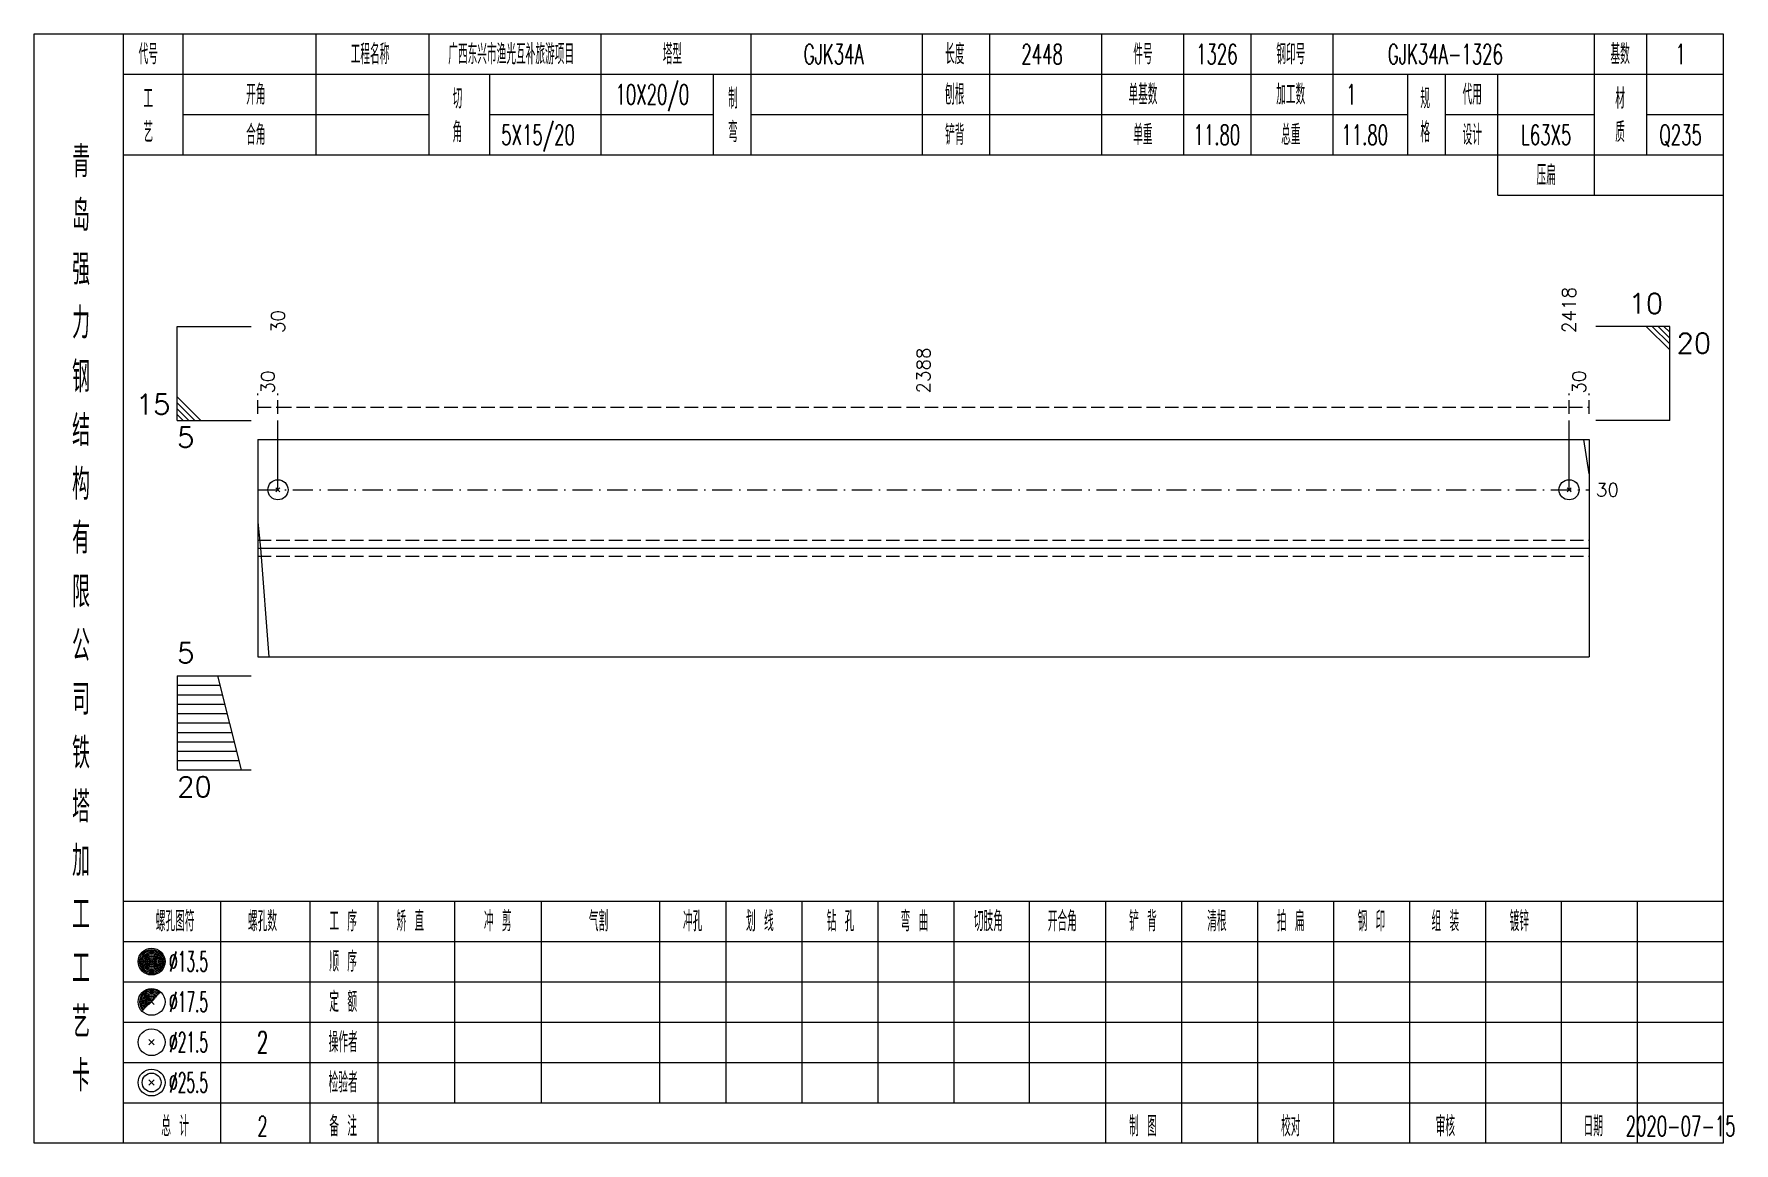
# Model space of a CAD drawing. Extents: x 0 to 2606, y -377 to 6479.
# Drawn here: x 2352.6 to 2605.5, y 525 to 690 of the extents above; entities that cross this region are included whole.
import ezdxf
from ezdxf.enums import TextEntityAlignment as Align

# ---------------------------------------------------------------- set-up
doc = ezdxf.new("R2010")
doc.units = 0
doc.header["$MEASUREMENT"] = 0
doc.linetypes.add('一点画线', pattern=[5.2, 3, -1, 0.2, -1])
doc.linetypes.add('虚线', pattern=[2.75, 2, -0.75])
doc.layers.get('0').update_dxf_attribs({"linetype": 'CONTINUOUS', "lineweight": 25})
doc.layers.add('1', color=7, linetype='CONTINUOUS', lineweight=25)
doc.layers.add('4', color=7, linetype='CONTINUOUS', lineweight=25)
doc.styles.get("Standard").update_dxf_attribs({"font": 'simplex.shx', "width": 0.7, "height": 3, "bigfont": 'gbhzfs.shx'})

msp = doc.modelspace()

# ---------------------------------------------------------------- texts
at = {"color": 7, "linetype": 'Continuous', "lineweight": 13}
for s, p in [('2418', (2581, 645.5)), ('30', (2388.9, 645.5))]:
    msp.add_text(s, height=2, rotation=90, dxfattribs=at).set_placement(p, align=Align.MIDDLE_LEFT)
for s, p in [('10', (2595, 647.5)), ('15', (2372.9, 632.5))]:
    msp.add_text(s, height=3, dxfattribs=at).set_placement(p, align=Align.BOTTOM_RIGHT)
for s, p in [('20', (2597, 645.5)), ('5', (2373.9, 631.5)), ('20', (2373.9, 579.5))]:
    msp.add_text(s, height=3, dxfattribs=at).set_placement(p, align=Align.TOP_LEFT)
at = {"color": 8, "linetype": 'Continuous', "lineweight": 9}
for s, p in [('2388', (2484.95, 636.5)), ('30', (2387.4, 636.5)), ('30', (2582.5, 636.5))]:
    msp.add_text(s, height=2, rotation=90, dxfattribs=at).set_placement(p, align=Align.MIDDLE_LEFT)
at = {"color": 7, "linetype": 'Continuous', "lineweight": 13}
msp.add_text('30', height=2, dxfattribs=at).set_placement((2585, 622.19), align=Align.MIDDLE_LEFT)
msp.add_text('5', height=3, dxfattribs=at).set_placement((2373.9, 595.5), align=Align.BOTTOM_LEFT)
at = {"layer": '4', "color": 1, "linetype": 'Continuous', "lineweight": 13}
for s, height, width, p in [('代号', 3, 0.6, (2369.6, 687)), ('工程名称', 3, 0.6, (2402.6, 687)), ('广西东兴市渔光互补旅游项目', 3, 0.6, (2423.6, 687)), ('塔型', 3, 0.6, (2447.6, 687)), ('GJK34A', 3, 0.6, (2471.6, 687)), ('长度', 3, 0.6, (2489.6, 687)), ('2448', 3, 0.6, (2502.6, 687)), ('件号', 3, 0.6, (2517.6, 687)), ('1326', 3, 0.6, (2528.6, 687)), ('钢印号', 3, 0.6, (2539.6, 687)), ('GJK34A-1326', 3, 0.6, (2562.6, 687)), ('基数', 3, 0.6, (2588.6, 687)), ('1', 3, 0.6, (2597.6, 687)), ('10X20/0', 3, 0.6, (2444.6, 681)), ('工', 3, 0.6, (2369.6, 680.4)), ('开角', 3, 0.6, (2385.6, 681)), ('切', 3, 0.6, (2415.6, 680.4)), ('制', 3, 0.6, (2456.6, 680.4)), ('刨根', 3, 0.6, (2489.6, 681)), ('单基数', 3, 0.6, (2517.6, 681)), ('加工数', 3, 0.6, (2539.6, 681)), ('1', 3, 0.6, (2548.6, 681)), ('规', 3, 0.6, (2559.6, 680.4)), ('代用', 3, 0.6, (2566.6, 681)), ('材', 3, 0.6, (2588.6, 680.4)), ('艺', 3, 0.6, (2369.6, 675.4)), ('合角', 3, 0.6, (2385.6, 675)), ('角', 3, 0.6, (2415.6, 675.4)), ('5X15/20', 3, 0.6, (2427.6, 675)), ('弯', 3, 0.6, (2456.6, 675.4)), ('铲背', 3, 0.6, (2489.6, 675)), ('单重', 3, 0.6, (2517.6, 675)), ('11.80', 3, 0.6, (2528.6, 675)), ('总重', 3, 0.6, (2539.6, 675)), ('11.80', 3, 0.6, (2550.6, 675)), ('格', 3, 0.6, (2559.6, 675.4)), ('设计', 3, 0.6, (2566.6, 675)), ('L63X5', 3, 0.6, (2577.6, 675)), ('质', 3, 0.6, (2588.6, 675.4)), ('Q235', 3, 0.6, (2597.6, 675)), ('青', 4.6, 0.8, (2359.6, 671)), ('压扁', 3, 0.6, (2577.6, 669)), ('岛', 4.6, 0.8, (2359.6, 663)), ('强', 4.6, 0.8, (2359.6, 655)), ('力', 4.6, 0.8, (2359.6, 647)), ('钢', 4.6, 0.8, (2359.6, 639)), ('结', 4.6, 0.8, (2359.6, 631)), ('构', 4.6, 0.8, (2359.6, 623)), ('有', 4.6, 0.8, (2359.6, 615)), ('限', 4.6, 0.8, (2359.6, 607)), ('公', 4.6, 0.8, (2359.6, 599)), ('司', 4.6, 0.8, (2359.6, 591)), ('铁', 4.6, 0.8, (2359.6, 583)), ('塔', 4.6, 0.8, (2359.6, 575)), ('加', 4.6, 0.8, (2359.6, 567)), ('工', 4.6, 0.8, (2359.6, 559)), ('螺孔图符', 3, 0.6, (2373.6, 558)), ('螺孔数', 3, 0.6, (2386.6, 558)), ('工 序', 3, 0.6, (2398.6, 558)), ('矫 直', 3, 0.6, (2408.6, 558)), ('冲 剪', 3, 0.6, (2421.6, 558)), ('气割', 3, 0.6, (2436.6, 558)), ('冲孔', 3, 0.6, (2450.6, 558)), ('划 线', 3, 0.6, (2460.6, 558)), ('钻 孔', 3, 0.6, (2472.6, 558)), ('弯 曲', 3, 0.6, (2483.6, 558)), ('切肢角', 3, 0.6, (2494.6, 558)), ('开合角', 3, 0.6, (2505.6, 558)), ('铲 背', 3, 0.6, (2517.6, 558)), ('清根', 3, 0.6, (2528.6, 558)), ('拍 扁', 3, 0.6, (2539.6, 558)), ('钢 印', 3, 0.6, (2551.6, 558)), ('组 装', 3, 0.6, (2562.6, 558)), ('镀锌', 3, 0.6, (2573.6, 558)), ('工', 4.6, 0.8, (2359.6, 551)), ('%%C13.5', 3, 0.5, (2375.6, 552)), ('顺 序', 3, 0.6, (2398.6, 552)), ('%%C17.5', 3, 0.5, (2375.6, 546)), ('定 额', 3, 0.6, (2398.6, 546)), ('艺', 4.6, 0.8, (2359.6, 543)), ('%%C21.5', 3, 0.5, (2375.6, 540)), ('2', 3.2, 0.6, (2386.6, 540)), ('操作者', 3, 0.6, (2398.6, 540)), ('卡', 4.6, 0.8, (2359.6, 535)), ('%%C25.5', 3, 0.5, (2375.6, 534)), ('检验者', 3, 0.6, (2398.6, 534)), ('总 计', 3, 0.6, (2373.6, 527.5)), ('2', 3, 0.6, (2386.6, 527.5)), ('备 注', 3, 0.6, (2398.6, 527.5)), ('制 图', 3, 0.6, (2517.6, 527.5)), ('校对', 3, 0.6, (2539.6, 527.5)), ('审核', 3, 0.6, (2562.6, 527.5)), ('日期', 3, 0.6, (2584.6, 527.5)), ('2020-07-15', 3, 0.6, (2597.6, 527.5))]:
    msp.add_text(s, height=height, dxfattribs=dict(at, width=width)).set_placement(p, align=Align.MIDDLE_CENTER)

# ---------------------------------------------------------------- linework, layer by layer
at = {"color": 7, "linetype": 'Continuous', "lineweight": 13}
for p, q in [((2373.9, 646.5), (2384.9, 646.5)), ((2373.9, 632.5), (2373.9, 646.5)), ((2596, 646.5), (2585, 646.5)), ((2592.5, 646.5), (2596, 643)), ((2593.38, 646.5), (2596, 643.88)), ((2594.25, 646.5), (2596, 644.75)), ((2595.12, 646.5), (2596, 645.62)), ((2596, 632.5), (2596, 646.5)), ((2377.4, 632.5), (2373.9, 636)), ((2376.53, 632.5), (2373.9, 635.12)), ((2375.65, 632.5), (2373.9, 634.25)), ((2374.78, 632.5), (2373.9, 633.38)), ((2373.9, 632.5), (2384.9, 632.5)), ((2388.9, 622.19), (2388.9, 632.5)), ((2581, 622.19), (2581, 632.5)), ((2596, 632.5), (2585, 632.5)), ((2584, 624.55), (2583.19, 629.69)), ((2388.6, 621.89), (2389.2, 622.49)), ((2389.2, 621.89), (2388.6, 622.49)), ((2580.7, 621.89), (2581.3, 622.49)), ((2581.3, 621.89), (2580.7, 622.49)), ((2385.9, 617.35), (2386.3, 613.5)), ((2386.3, 613.5), (2387.52, 597.31)), ((2373.9, 594.5), (2384.9, 594.5)), ((2373.9, 594.5), (2373.9, 580.5)), ((2379.9, 594.5), (2383.4, 580.5)), ((2373.9, 593.1), (2380.25, 593.1)), ((2373.9, 591.7), (2380.6, 591.7)), ((2373.9, 590.3), (2380.95, 590.3)), ((2373.9, 588.9), (2381.3, 588.9)), ((2373.9, 587.5), (2381.65, 587.5)), ((2373.9, 586.1), (2382, 586.1)), ((2373.9, 584.7), (2382.35, 584.7)), ((2373.9, 583.3), (2382.7, 583.3)), ((2373.9, 581.9), (2383.05, 581.9)), ((2373.9, 580.5), (2384.9, 580.5))]:
    msp.add_line(p, q, dxfattribs=at)
at = {"color": 8, "linetype": '虚线', "lineweight": 9}
for p, q in [((2385.9, 633.5), (2385.9, 636.5)), ((2388.9, 633.5), (2388.9, 636.5)), ((2388.9, 633.5), (2388.9, 636.5)), ((2581, 633.5), (2581, 636.5)), ((2581, 633.5), (2581, 636.5)), ((2584, 633.5), (2584, 636.5)), ((2385.9, 634.5), (2388.9, 634.5)), ((2388.9, 634.5), (2581, 634.5)), ((2581, 634.5), (2584, 634.5))]:
    msp.add_line(p, q, dxfattribs=at)
at = {"color": 7, "linetype": 'Continuous', "lineweight": 18}
for p, q in [((2385.9, 629.69), (2385.9, 597.31)), ((2385.9, 629.69), (2584, 629.69)), ((2584, 629.69), (2584, 597.31)), ((2385.9, 613.5), (2584, 613.5))]:
    msp.add_line(p, q, dxfattribs=at)
at = {"color": 3, "linetype": '一点画线', "lineweight": 13}
msp.add_line((2385.9, 622.19), (2584, 622.19), dxfattribs=at)
at = {"color": 1, "linetype": '虚线', "lineweight": 18}
for p, q in [((2385.9, 614.69), (2584, 614.69)), ((2385.9, 612.31), (2584, 612.31))]:
    msp.add_line(p, q, dxfattribs=at)
at = {"color": 7, "linetype": 'Continuous', "lineweight": 13}
for centre in [(2388.9, 622.19), (2581, 622.19)]:
    msp.add_circle(centre, 1.5, dxfattribs=at)
at = {"layer": '1', "color": 7, "linetype": 'Continuous', "lineweight": 18}
msp.add_line((2385.9, 597.31), (2584, 597.31), dxfattribs=at)
at = {"layer": '4', "color": 1, "linetype": 'Continuous', "lineweight": 18}
for p, q in [((2365.9, 525), (2365.9, 690)), ((2374.8, 672), (2374.8, 690)), ((2394.6, 672), (2394.6, 690)), ((2411.4, 672), (2411.4, 690)), ((2437, 672), (2437, 690)), ((2459.3, 672), (2459.3, 690)), ((2484.8, 672), (2484.8, 690)), ((2494.8, 672), (2494.8, 690)), ((2511.5, 672), (2511.5, 690)), ((2523.7, 672), (2523.7, 690)), ((2533.7, 672), (2533.7, 690)), ((2545.9, 672), (2545.9, 690)), ((2584.8, 666), (2584.8, 690)), ((2592.6, 672), (2592.6, 690)), ((2365.9, 684), (2604, 684)), ((2420.4, 672), (2420.4, 684)), ((2453.7, 672), (2453.7, 684)), ((2557, 672), (2557, 684)), ((2562.6, 672), (2562.6, 684)), ((2570.4, 666), (2570.4, 684)), ((2374.8, 678), (2411.4, 678)), ((2420.4, 678), (2453.7, 678)), ((2459.3, 678), (2557, 678)), ((2562.6, 678), (2584.8, 678)), ((2592.6, 678), (2604, 678)), ((2365.9, 672), (2604, 672)), ((2570.4, 666), (2604, 666)), ((2365.9, 561), (2604, 561)), ((2380.4, 525), (2380.4, 561)), ((2393.7, 525), (2393.7, 561)), ((2403.8, 525), (2403.8, 561)), ((2415.2, 531), (2415.2, 561)), ((2428.1, 531), (2428.1, 561)), ((2445.7, 531), (2445.7, 561)), ((2455.6, 531), (2455.6, 561)), ((2466.9, 531), (2466.9, 561)), ((2478.2, 531), (2478.2, 561)), ((2489.5, 531), (2489.5, 561)), ((2500.7, 531), (2500.7, 561)), ((2512.1, 531), (2512.1, 561)), ((2523.4, 531), (2523.4, 561)), ((2534.7, 531), (2534.7, 561)), ((2546, 531), (2546, 561)), ((2557.3, 531), (2557.3, 561)), ((2568.6, 531), (2568.6, 561)), ((2579.9, 531), (2579.9, 561)), ((2591.2, 531), (2591.2, 561)), ((2365.9, 555), (2604, 555)), ((2365.9, 549), (2604, 549)), ((2365.9, 543), (2604, 543)), ((2365.9, 537), (2604, 537)), ((2365.9, 531), (2604, 531)), ((2512.1, 525), (2512.1, 531)), ((2523.4, 525), (2523.4, 531)), ((2534.7, 525), (2534.7, 531)), ((2546, 525), (2546, 531)), ((2557.3, 525), (2557.3, 531)), ((2568.6, 525), (2568.6, 531)), ((2579.9, 525), (2579.9, 531)), ((2591.2, 525), (2591.2, 531))]:
    msp.add_line(p, q, dxfattribs=at)
at = {"layer": '4', "color": 7, "linetype": 'Continuous', "lineweight": 13}
for p, q in [((2369.9, 551.8), (2370.3, 552.2)), ((2370.3, 551.8), (2369.9, 552.2)), ((2369.7, 539.6), (2370.5, 540.4)), ((2370.5, 539.6), (2369.7, 540.4)), ((2369.7, 533.6), (2370.5, 534.4)), ((2370.5, 533.6), (2369.7, 534.4))]:
    msp.add_line(p, q, dxfattribs=at)
at = {"layer": '4', "color": 7, "linetype": 'Continuous', "lineweight": 0}
for p, q in [((2369.7, 545.6), (2370.5, 546.4)), ((2369.7, 546.4), (2370.5, 545.6))]:
    msp.add_line(p, q, dxfattribs=at)
at = {"layer": '4', "color": 1, "linetype": 'Continuous', "lineweight": 18}
msp.add_lwpolyline([(2352.6, 690), (2352.6, 525), (2604, 525), (2604, 690)], close=True, dxfattribs=at)
at = {"layer": '4', "color": 7, "linetype": 'Continuous', "lineweight": 13}
for centre, radius in [((2370.1, 552), 2), ((2370.1, 552), 1.8), ((2370.1, 552), 1.6), ((2370.1, 552), 1.4), ((2370.1, 552), 1.2), ((2370.1, 552), 1), ((2370.1, 552), 0.8), ((2370.1, 552), 0.6), ((2370.1, 552), 0.4), ((2370.1, 552), 0.2), ((2370.1, 546), 2), ((2370.1, 540), 2), ((2370.1, 534), 2), ((2370.1, 534), 1.4)]:
    msp.add_circle(centre, radius, dxfattribs=at)
for radius in [1.8, 1.6, 1.4, 1.2, 1, 0.8, 0.6, 0.4, 0.2]:
    msp.add_arc((2370.1, 546), radius, 45, 225, dxfattribs=at)

msp.set_redraw_order([(e.dxf.handle, doc.entitydb.next_handle()) for e in msp.query("TEXT MTEXT ATTDEF DIMENSION ARC_DIMENSION")])  # texts and dimensions are drawn at this point

doc.saveas('drawing.dxf')
